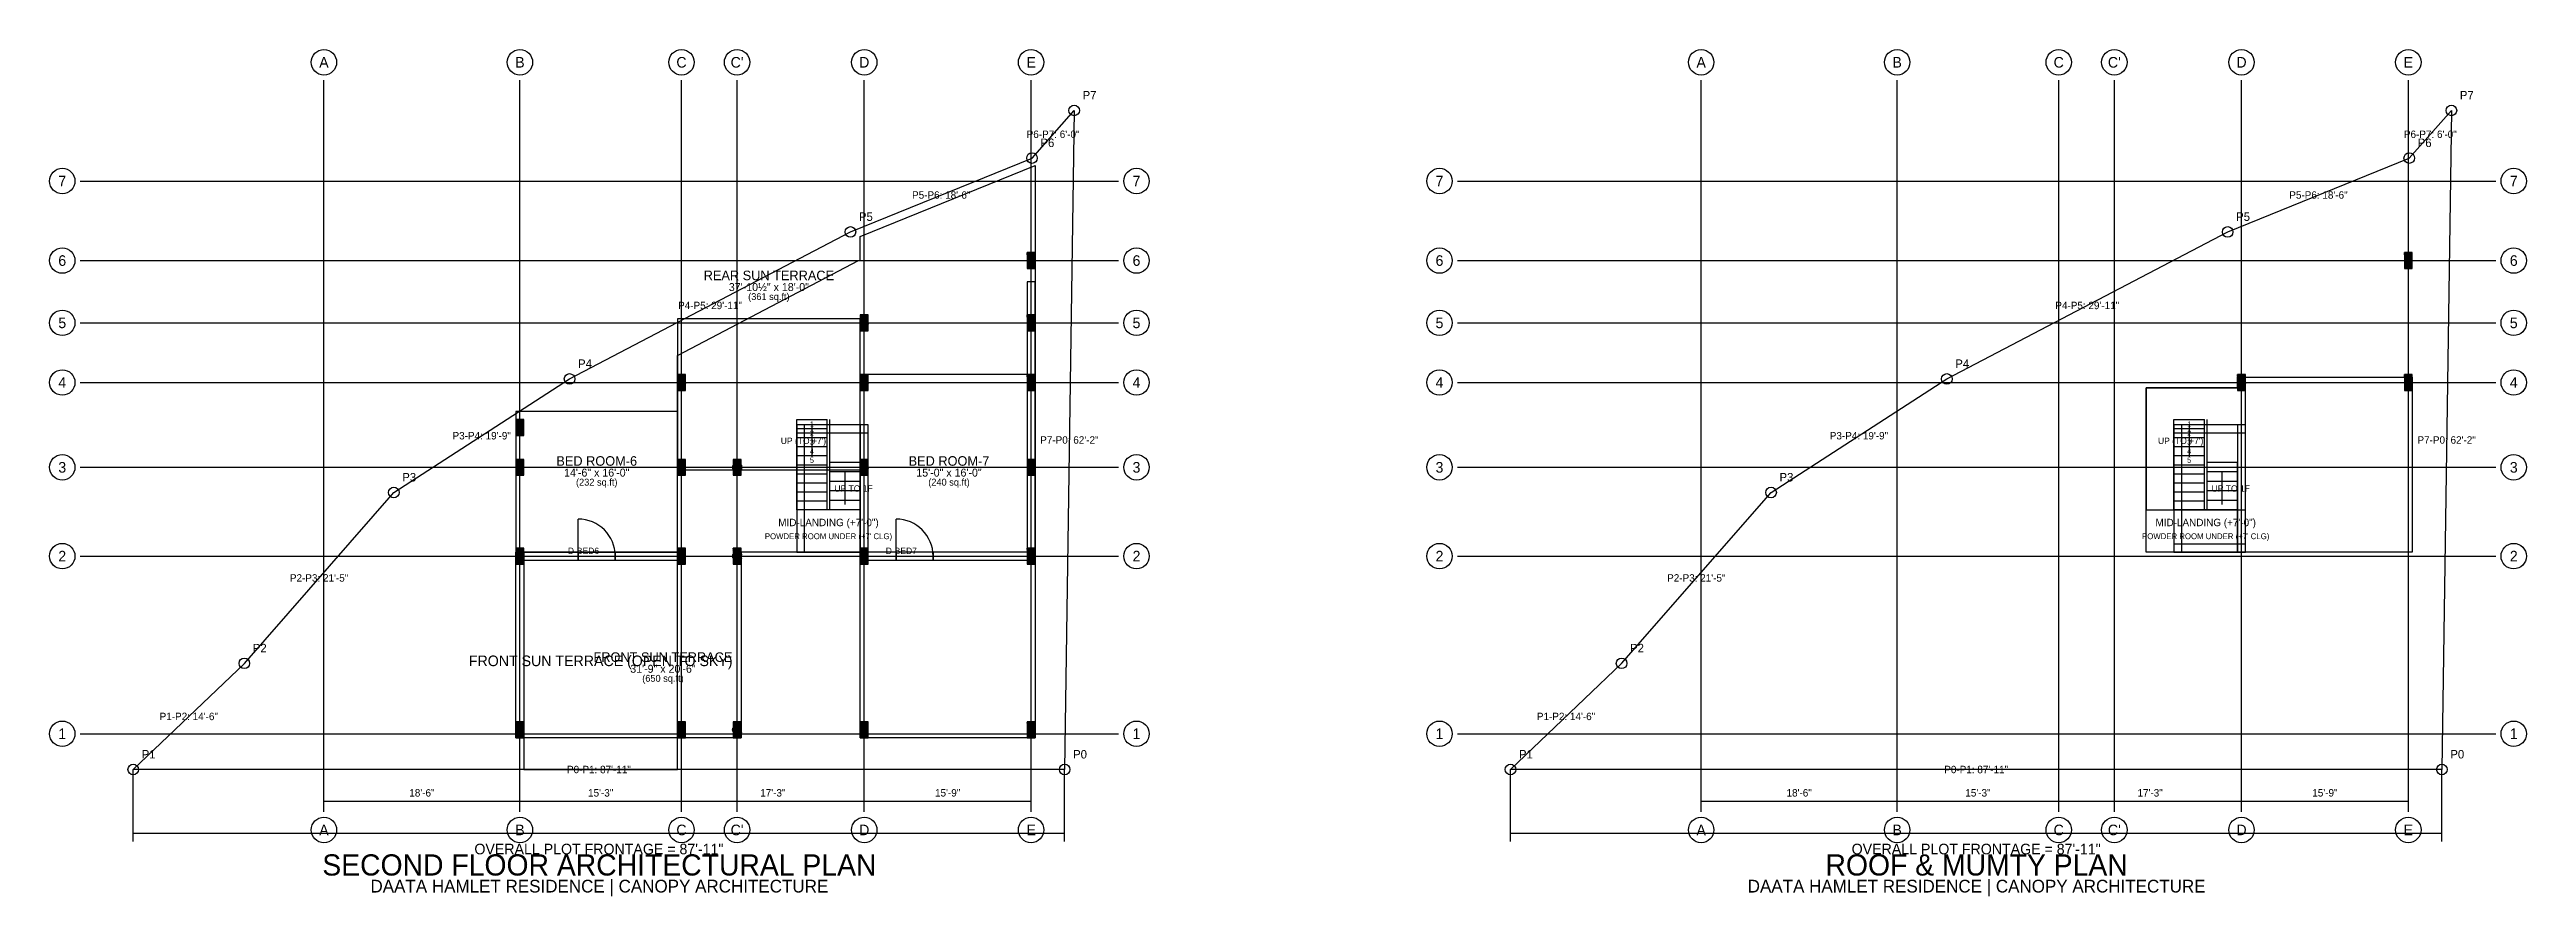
# Model space of a CAD drawing. Header units: feet. Extents: x -8 to 486, y -12 to 80.
# Drawn here: x 252.1 to 485.9, y -12 to 67.9 of the extents above; entities that cross this region are included whole.
import ezdxf
from ezdxf.enums import TextEntityAlignment as Align

# ---------------------------------------------------------------- set-up
doc = ezdxf.new("R2010")
doc.units = ezdxf.units.FT
doc.header["$MEASUREMENT"] = 0
for name, color, linetype in [('0_BOUNDARY', 1, 'Continuous'), ('A_CANOPY', 4, 'Continuous'), ('A_DIMENSIONS', 1, 'Continuous'), ('A_DOORS', 2, 'Continuous'), ('A_ROOM_LABELS', 7, 'Continuous'), ('A_STAIRS', 8, 'Continuous'), ('A_WALLS', 7, 'Continuous'), ('G_TITLEBLOCK', 7, 'Continuous'), ('S_COLUMNS', 4, 'Continuous'), ('S_COLUMNS_HATCH', 5, 'Continuous'), ('S_GRID_BUBBLES', 6, 'Continuous'), ('S_GRID_LINES', 6, 'Continuous')]:
    doc.layers.add(name, color=color, linetype=linetype)

msp = doc.modelspace()

# ---------------------------------------------------------------- texts
at = {"layer": '0_BOUNDARY'}
for s, p in [('P7', (349.6145, 62.9602)), ('P7', (479.6145, 62.9602)), ('P6', (345.6373, 58.4678)), ('P6', (475.6373, 58.4678)), ('P5', (328.4992, 51.501)), ('P5', (458.4992, 51.501)), ('P4', (301.9897, 37.6354)), ('P4', (431.9897, 37.6354)), ('P3', (285.3949, 26.9267)), ('P3', (415.3949, 26.9267)), ('P2', (271.2884, 10.8122)), ('P2', (401.2884, 10.8122)), ('P1', (260.8, 0.8)), ('P0', (348.7167, 0.8)), ('P1', (390.8, 0.8)), ('P0', (478.7167, 0.8))]:
    msp.add_text(s, height=0.8, dxfattribs=at).set_placement(p, align=Align.BOTTOM_LEFT)
for s, p in [('P6-P7: 6\'-0"', (346.8259, 59.914)), ('P6-P7: 6\'-0"', (476.8259, 59.914)), ('P5-P6: 18\'-6"', (336.2682, 54.1844)), ('P5-P6: 18\'-6"', (466.2682, 54.1844)), ('P4-P5: 29\'-11"', (314.4445, 43.7682)), ('P4-P5: 29\'-11"', (444.4445, 43.7682)), ('P3-P4: 19\'-9"', (292.8923, 31.481)), ('P7-P0: 62\'-2"', (348.3656, 31.0801)), ('P3-P4: 19\'-9"', (422.8923, 31.481)), ('P7-P0: 62\'-2"', (478.3656, 31.0801)), ('P2-P3: 21\'-5"', (277.5417, 18.0694)), ('P2-P3: 21\'-5"', (407.5417, 18.0694)), ('P1-P2: 14\'-6"', (265.2442, 5.0061)), ('P1-P2: 14\'-6"', (395.2442, 5.0061)), ('P0-P1: 87\'-11"', (303.9583, 0)), ('P0-P1: 87\'-11"', (433.9583, 0))]:
    msp.add_text(s, height=0.7, dxfattribs=at).set_placement(p, align=Align.MIDDLE_CENTER)
at = {"layer": 'A_CANOPY'}
msp.add_text('FRONT SUN TERRACE (OPEN TO SKY)', height=1, dxfattribs=at).set_placement((304.125, 10.25), align=Align.MIDDLE_CENTER)
at = {"layer": 'A_DIMENSIONS'}
for s, height, p in [('18\'-6"', 0.7, (287.25, -2.2)), ('15\'-3"', 0.7, (304.125, -2.2)), ('17\'-3"', 0.7, (320.375, -2.2)), ('15\'-9"', 0.7, (336.875, -2.2)), ('18\'-6"', 0.7, (417.25, -2.2)), ('15\'-3"', 0.7, (434.125, -2.2)), ('17\'-3"', 0.7, (450.375, -2.2)), ('15\'-9"', 0.7, (466.875, -2.2)), ('OVERALL PLOT FRONTAGE = 87\'-11"', 1, (303.9585, -7.5)), ('OVERALL PLOT FRONTAGE = 87\'-11"', 1, (433.9585, -7.5))]:
    msp.add_text(s, height=height, dxfattribs=at).set_placement(p, align=Align.MIDDLE_CENTER)
at = {"layer": 'A_DOORS'}
for s, p in [('D-BED6', (302.5, 20.625)), ('D-BED7', (332.5, 20.625))]:
    msp.add_text(s, height=0.6, dxfattribs=at).set_placement(p, align=Align.MIDDLE_CENTER)
at = {"layer": 'A_ROOM_LABELS'}
for s, height, p in [('REAR SUN TERRACE', 0.9, (320, 46.6)), ('37\'-10½" x 18\'-0"', 0.75, (320, 45.5)), ('(361 sq.ft)', 0.65, (320, 44.6)), ('BED ROOM-6', 0.9, (303.75, 29.1)), ('14\'-6" x 16\'-0"', 0.75, (303.75, 28)), ('BED ROOM-7', 0.9, (337, 29.1)), ('15\'-0" x 16\'-0"', 0.75, (337, 28)), ('(232 sq.ft)', 0.65, (303.75, 27.1)), ('(240 sq.ft)', 0.65, (337, 27.1)), ('FRONT SUN TERRACE', 0.9, (310, 10.6)), ('31\'-9" x 20\'-6"', 0.75, (310, 9.5)), ('(650 sq.ft)', 0.65, (310, 8.6))]:
    msp.add_text(s, height=height, dxfattribs=at).set_placement(p, align=Align.MIDDLE_CENTER)
at = {"layer": 'A_STAIRS'}
for s, height, p in [('1', 0.5, (324.0625, 32.575)), ('1', 0.5, (454.0625, 32.575)), ("UP (TO +7')", 0.6, (323.2625, 31)), ('3', 0.5, (324.0625, 30.875)), ('2', 0.5, (324.0625, 31.725)), ("UP (TO +7')", 0.6, (453.2625, 31)), ('3', 0.5, (454.0625, 30.875)), ('2', 0.5, (454.0625, 31.725)), ('4', 0.5, (324.0625, 30.025)), ('5', 0.5, (324.0625, 29.175)), ('4', 0.5, (454.0625, 30.025)), ('5', 0.5, (454.0625, 29.175)), ('UP TO 1F', 0.6, (327.9875, 26.5)), ('UP TO 1F', 0.6, (457.9875, 26.5)), ('MID-LANDING (+7\'-0")', 0.7, (325.625, 23.3)), ('MID-LANDING (+7\'-0")', 0.7, (455.625, 23.3)), ("POWDER ROOM UNDER (+7' CLG)", 0.55, (325.625, 22)), ("POWDER ROOM UNDER (+7' CLG)", 0.55, (455.625, 22))]:
    msp.add_text(s, height=height, dxfattribs=at).set_placement(p, align=Align.MIDDLE_CENTER)
at = {"layer": 'G_TITLEBLOCK'}
for s, height, p in [('SECOND FLOOR ARCHITECTURAL PLAN', 2, (304, -9)), ('ROOF & MUMTY PLAN', 2, (434, -9)), ('DAATA HAMLET RESIDENCE | CANOPY ARCHITECTURE', 1.2, (304, -11)), ('DAATA HAMLET RESIDENCE | CANOPY ARCHITECTURE', 1.2, (434, -11))]:
    msp.add_text(s, height=height, dxfattribs=at).set_placement(p, align=Align.MIDDLE_CENTER)
at = {"layer": 'S_COLUMNS'}
for s, p in [('E6', (344.75, 48)), ('E6', (474.75, 48)), ('D5', (329, 42.125)), ('E5', (344.75, 42.125)), ('C4', (311.75, 36.5)), ('D4', (329, 36.5)), ('E4', (344.75, 36.5)), ('D4', (459, 36.5)), ('E4', (474.75, 36.5)), ('B4', (296.5, 32.25)), ('B3', (296.5, 28.5)), ('C3', (311.75, 28.5)), ("C'3", (317, 28.5)), ('D3', (329, 28.5)), ('E3', (344.75, 28.5)), ('B2', (296.5, 20.125)), ('C2', (311.75, 20.125)), ("C'2", (317, 20.125)), ('D2', (329, 20.125)), ('E2', (344.75, 20.125)), ('B1', (296.5, 3.75)), ('C1', (311.75, 3.75)), ("C'1", (317, 3.75)), ('D1', (329, 3.75)), ('E1', (344.75, 3.75))]:
    msp.add_text(s, height=0.55, dxfattribs=at).set_placement(p, align=Align.MIDDLE_CENTER)
at = {"layer": 'S_GRID_BUBBLES'}
for s, p in [('A', (278, 66.7)), ('B', (296.5, 66.7)), ('C', (311.75, 66.7)), ("C'", (317, 66.7)), ('D', (329, 66.7)), ('E', (344.75, 66.7)), ('A', (408, 66.7)), ('B', (426.5, 66.7)), ('C', (441.75, 66.7)), ("C'", (447, 66.7)), ('D', (459, 66.7)), ('E', (474.75, 66.7)), ('7', (253.3, 55.5)), ('7', (354.7, 55.5)), ('7', (383.3, 55.5)), ('7', (484.7, 55.5)), ('6', (253.3, 48)), ('6', (354.7, 48)), ('6', (383.3, 48)), ('6', (484.7, 48)), ('5', (253.3, 42.125)), ('5', (354.7, 42.125)), ('5', (383.3, 42.125)), ('5', (484.7, 42.125)), ('4', (253.3, 36.5)), ('4', (354.7, 36.5)), ('4', (383.3, 36.5)), ('4', (484.7, 36.5)), ('3', (253.3, 28.5)), ('3', (354.7, 28.5)), ('3', (383.3, 28.5)), ('3', (484.7, 28.5)), ('2', (253.3, 20.125)), ('2', (354.7, 20.125)), ('2', (383.3, 20.125)), ('2', (484.7, 20.125)), ('1', (253.3, 3.375)), ('1', (354.7, 3.375)), ('1', (383.3, 3.375)), ('1', (484.7, 3.375)), ('A', (278, -5.7)), ('B', (296.5, -5.7)), ('C', (311.75, -5.7)), ("C'", (317, -5.7)), ('D', (329, -5.7)), ('E', (344.75, -5.7)), ('A', (408, -5.7)), ('B', (426.5, -5.7)), ('C', (441.75, -5.7)), ("C'", (447, -5.7)), ('D', (459, -5.7)), ('E', (474.75, -5.7))]:
    msp.add_text(s, height=1, dxfattribs=at).set_placement(p, align=Align.MIDDLE_CENTER)

# ---------------------------------------------------------------- hatches: boundary and pattern name
at = {"layer": 'S_COLUMNS_HATCH'}
h = msp.add_hatch(dxfattribs=at)
h.set_pattern_fill('SOLID')
h.paths.add_polyline_path([(344.375, 47.25), (345.125, 47.25), (345.125, 48.75), (344.375, 48.75)])
h = msp.add_hatch(dxfattribs=at)
h.set_pattern_fill('SOLID')
h.paths.add_polyline_path([(474.375, 47.25), (475.125, 47.25), (475.125, 48.75), (474.375, 48.75)])
h = msp.add_hatch(dxfattribs=at)
h.set_pattern_fill('SOLID')
h.paths.add_polyline_path([(328.625, 41.375), (329.375, 41.375), (329.375, 42.875), (328.625, 42.875)])
h = msp.add_hatch(dxfattribs=at)
h.set_pattern_fill('SOLID')
h.paths.add_polyline_path([(344.375, 41.375), (345.125, 41.375), (345.125, 42.875), (344.375, 42.875)])
h = msp.add_hatch(dxfattribs=at)
h.set_pattern_fill('SOLID')
h.paths.add_polyline_path([(311.375, 35.75), (312.125, 35.75), (312.125, 37.25), (311.375, 37.25)])
h = msp.add_hatch(dxfattribs=at)
h.set_pattern_fill('SOLID')
h.paths.add_polyline_path([(328.625, 35.75), (329.375, 35.75), (329.375, 37.25), (328.625, 37.25)])
h = msp.add_hatch(dxfattribs=at)
h.set_pattern_fill('SOLID')
h.paths.add_polyline_path([(344.375, 35.75), (345.125, 35.75), (345.125, 37.25), (344.375, 37.25)])
h = msp.add_hatch(dxfattribs=at)
h.set_pattern_fill('SOLID')
h.paths.add_polyline_path([(458.625, 35.75), (459.375, 35.75), (459.375, 37.25), (458.625, 37.25)])
h = msp.add_hatch(dxfattribs=at)
h.set_pattern_fill('SOLID')
h.paths.add_polyline_path([(474.375, 35.75), (475.125, 35.75), (475.125, 37.25), (474.375, 37.25)])
h = msp.add_hatch(dxfattribs=at)
h.set_pattern_fill('SOLID')
h.paths.add_polyline_path([(296.125, 31.5), (296.875, 31.5), (296.875, 33), (296.125, 33)])
h = msp.add_hatch(dxfattribs=at)
h.set_pattern_fill('SOLID')
h.paths.add_polyline_path([(296.125, 27.75), (296.875, 27.75), (296.875, 29.25), (296.125, 29.25)])
h = msp.add_hatch(dxfattribs=at)
h.set_pattern_fill('SOLID')
h.paths.add_polyline_path([(311.375, 27.75), (312.125, 27.75), (312.125, 29.25), (311.375, 29.25)])
h = msp.add_hatch(dxfattribs=at)
h.set_pattern_fill('SOLID')
h.paths.add_polyline_path([(316.625, 27.75), (317.375, 27.75), (317.375, 29.25), (316.625, 29.25)])
h = msp.add_hatch(dxfattribs=at)
h.set_pattern_fill('SOLID')
h.paths.add_polyline_path([(328.625, 27.75), (329.375, 27.75), (329.375, 29.25), (328.625, 29.25)])
h = msp.add_hatch(dxfattribs=at)
h.set_pattern_fill('SOLID')
h.paths.add_polyline_path([(344.375, 27.75), (345.125, 27.75), (345.125, 29.25), (344.375, 29.25)])
h = msp.add_hatch(dxfattribs=at)
h.set_pattern_fill('SOLID')
h.paths.add_polyline_path([(296.125, 19.375), (296.875, 19.375), (296.875, 20.875), (296.125, 20.875)])
h = msp.add_hatch(dxfattribs=at)
h.set_pattern_fill('SOLID')
h.paths.add_polyline_path([(311.375, 19.375), (312.125, 19.375), (312.125, 20.875), (311.375, 20.875)])
h = msp.add_hatch(dxfattribs=at)
h.set_pattern_fill('SOLID')
h.paths.add_polyline_path([(316.625, 19.375), (317.375, 19.375), (317.375, 20.875), (316.625, 20.875)])
h = msp.add_hatch(dxfattribs=at)
h.set_pattern_fill('SOLID')
h.paths.add_polyline_path([(328.625, 19.375), (329.375, 19.375), (329.375, 20.875), (328.625, 20.875)])
h = msp.add_hatch(dxfattribs=at)
h.set_pattern_fill('SOLID')
h.paths.add_polyline_path([(344.375, 19.375), (345.125, 19.375), (345.125, 20.875), (344.375, 20.875)])
h = msp.add_hatch(dxfattribs=at)
h.set_pattern_fill('SOLID')
h.paths.add_polyline_path([(296.125, 3), (296.875, 3), (296.875, 4.5), (296.125, 4.5)])
h = msp.add_hatch(dxfattribs=at)
h.set_pattern_fill('SOLID')
h.paths.add_polyline_path([(311.375, 3), (312.125, 3), (312.125, 4.5), (311.375, 4.5)])
h = msp.add_hatch(dxfattribs=at)
h.set_pattern_fill('SOLID')
h.paths.add_polyline_path([(316.625, 3), (317.375, 3), (317.375, 4.5), (316.625, 4.5)])
h = msp.add_hatch(dxfattribs=at)
h.set_pattern_fill('SOLID')
h.paths.add_polyline_path([(328.625, 3), (329.375, 3), (329.375, 4.5), (328.625, 4.5)])
h = msp.add_hatch(dxfattribs=at)
h.set_pattern_fill('SOLID')
h.paths.add_polyline_path([(344.375, 3), (345.125, 3), (345.125, 4.5), (344.375, 4.5)])

# ---------------------------------------------------------------- linework, layer by layer
at = {"layer": '0_BOUNDARY'}
for points in [[(260, 0), (270.4884, 10.0122), (284.5949, 26.1267), (301.1897, 36.8354), (327.6992, 50.701), (344.8373, 57.6678), (348.8145, 62.1602), (347.9167, 0)], [(390, 0), (400.4884, 10.0122), (414.5949, 26.1267), (431.1897, 36.8354), (457.6992, 50.701), (474.8373, 57.6678), (478.8145, 62.1602), (477.9167, 0)]]:
    msp.add_lwpolyline(points, close=True, dxfattribs=at)
for centre in [(348.8145, 62.1602), (478.8145, 62.1602), (344.8373, 57.6678), (474.8373, 57.6678), (327.6992, 50.701), (457.6992, 50.701), (301.1897, 36.8354), (431.1897, 36.8354), (284.5949, 26.1267), (414.5949, 26.1267), (270.4884, 10.0122), (400.4884, 10.0122), (260, 0), (347.9167, 0), (390, 0), (477.9167, 0)]:
    msp.add_circle(centre, 0.5, dxfattribs=at)
at = {"layer": 'A_CANOPY'}
for points in [[(311.375, 28.25), (328.625, 28.25), (328.625, 42.5), (311.375, 42.5)], [(296.125, 20.5), (311.375, 20.5), (311.375, 33.75), (296.125, 33.75)], [(296.875, 0), (311.375, 0), (311.375, 20.5), (296.875, 20.5)]]:
    msp.add_lwpolyline(points, close=True, dxfattribs=at)
at = {"layer": 'A_DIMENSIONS'}
for p, q in [((260, -6.8), (260, 0)), ((347.917, -6.8), (347.917, 0)), ((390, -6.8), (390, 0)), ((477.917, -6.8), (477.917, 0)), ((278, -3.5), (278, -2.5)), ((278, -3), (296.5, -3)), ((296.5, -3.5), (296.5, -2.5)), ((296.5, -3.5), (296.5, -2.5)), ((296.5, -3), (311.75, -3)), ((311.75, -3.5), (311.75, -2.5)), ((311.75, -3.5), (311.75, -2.5)), ((311.75, -3), (329, -3)), ((329, -3.5), (329, -2.5)), ((329, -3.5), (329, -2.5)), ((329, -3), (344.75, -3)), ((344.75, -3.5), (344.75, -2.5)), ((408, -3.5), (408, -2.5)), ((408, -3), (426.5, -3)), ((426.5, -3.5), (426.5, -2.5)), ((426.5, -3.5), (426.5, -2.5)), ((426.5, -3), (441.75, -3)), ((441.75, -3.5), (441.75, -2.5)), ((441.75, -3.5), (441.75, -2.5)), ((441.75, -3), (459, -3)), ((459, -3.5), (459, -2.5)), ((459, -3.5), (459, -2.5)), ((459, -3), (474.75, -3)), ((474.75, -3.5), (474.75, -2.5)), ((260, -6), (347.917, -6)), ((390, -6), (477.917, -6))]:
    msp.add_line(p, q, dxfattribs=at)
at = {"layer": 'A_DOORS'}
for p, q in [((302, 20.125), (302, 23.625)), ((332, 20.125), (332, 23.625))]:
    msp.add_line(p, q, dxfattribs=at)
for centre in [(302, 20.125), (332, 20.125)]:
    msp.add_arc(centre, 3.5, 0, 90, dxfattribs=at)
at = {"layer": 'A_STAIRS'}
for p, q in [((322.625, 24.5), (322.625, 33)), ((325.5, 24.5), (325.5, 33)), ((325.75, 24.5), (325.75, 33)), ((452.625, 24.5), (452.625, 33)), ((455.5, 24.5), (455.5, 33)), ((455.75, 24.5), (455.75, 33)), ((324.0625, 32.5), (324.0625, 29.5)), ((454.0625, 32.5), (454.0625, 29.5)), ((322.625, 28.75), (325.5, 28.75)), ((325.75, 29), (328.625, 29)), ((325.75, 29), (328.625, 29)), ((325.75, 28.1), (328.625, 28.1)), ((328.625, 24.5), (328.625, 29)), ((452.625, 28.75), (455.5, 28.75)), ((455.75, 29), (458.625, 29)), ((455.75, 29), (458.625, 29)), ((455.75, 28.1), (458.625, 28.1)), ((458.625, 24.5), (458.625, 29)), ((322.625, 27.9), (325.5, 27.9)), ((322.625, 27.05), (325.5, 27.05)), ((322.625, 26.2), (325.5, 26.2)), ((325.75, 27.2), (328.625, 27.2)), ((325.75, 26.3), (328.625, 26.3)), ((327.1875, 25), (327.1875, 28)), ((452.625, 27.9), (455.5, 27.9)), ((452.625, 27.05), (455.5, 27.05)), ((452.625, 26.2), (455.5, 26.2)), ((455.75, 27.2), (458.625, 27.2)), ((455.75, 26.3), (458.625, 26.3)), ((457.1875, 25), (457.1875, 28)), ((322.625, 25.35), (325.5, 25.35)), ((325.75, 25.4), (328.625, 25.4)), ((452.625, 25.35), (455.5, 25.35)), ((455.75, 25.4), (458.625, 25.4))]:
    msp.add_line(p, q, dxfattribs=at)
at = {"layer": 'A_STAIRS', "linetype": 'Continuous'}
for p, q in [((322.625, 33), (325.5, 33)), ((452.625, 33), (455.5, 33)), ((322.625, 32.15), (325.5, 32.15)), ((322.625, 31.3), (325.5, 31.3)), ((322.625, 30.45), (325.5, 30.45)), ((452.625, 32.15), (455.5, 32.15)), ((452.625, 31.3), (455.5, 31.3)), ((452.625, 30.45), (455.5, 30.45)), ((322.625, 29.6), (325.5, 29.6)), ((452.625, 29.6), (455.5, 29.6))]:
    msp.add_line(p, q, dxfattribs=at)
at = {"layer": 'A_STAIRS'}
for points in [[(322.625, 20.5), (328.625, 20.5), (328.625, 24.5), (322.625, 24.5)], [(452.625, 20.5), (458.625, 20.5), (458.625, 24.5), (452.625, 24.5)]]:
    msp.add_lwpolyline(points, close=True, dxfattribs=at)
at = {"layer": 'A_WALLS'}
for points in [[(296.125, 3), (296.125, 20.5), (311.375, 20.5), (311.375, 39.0593), (328.4686, 48), (328.625, 48), (328.625, 50.2677), (345.125, 56.9752), (345.125, 3), (328.625, 3), (328.625, 20.5), (317.375, 20.5), (317.375, 3), (296.125, 3)], [(344.375, 20.5), (345.125, 20.5), (345.125, 46), (344.375, 46)], [(328.625, 36.5), (345.125, 36.5), (345.125, 37.25), (328.625, 37.25)], [(450, 20.5), (450, 36), (458.625, 36), (458.625, 37), (475.125, 37), (475.125, 20.5), (459.375, 20.5), (458.625, 20.5), (450, 20.5)], [(459.375, 24.5), (459.375, 36), (450, 36), (450, 24.5), (459.375, 24.5)], [(322.625, 20.5), (323.375, 20.5), (323.375, 32.5), (322.625, 32.5)], [(322.625, 31.75), (329.375, 31.75), (329.375, 32.5), (322.625, 32.5)], [(328.625, 20.5), (329.375, 20.5), (329.375, 32.5), (328.625, 32.5)], [(452.625, 20.5), (453.375, 20.5), (453.375, 32.5), (452.625, 32.5)], [(452.625, 31.75), (459.375, 31.75), (459.375, 32.5), (452.625, 32.5)], [(458.625, 20.5), (459.375, 20.5), (459.375, 32.5), (458.625, 32.5)], [(452.625, 20.5), (459.375, 20.5), (459.375, 21.25), (452.625, 21.25)], [(296.125, 19.75), (302, 19.75), (302, 20.5), (296.125, 20.5)], [(302, 19.75), (305.5, 19.75), (305.5, 20.5), (302, 20.5)], [(305.5, 19.75), (311.375, 19.75), (311.375, 20.5), (305.5, 20.5)], [(328.625, 19.75), (332, 19.75), (332, 20.5), (328.625, 20.5)], [(332, 19.75), (335.5, 19.75), (335.5, 20.5), (332, 20.5)], [(335.5, 19.75), (345.125, 19.75), (345.125, 20.5), (335.5, 20.5)]]:
    msp.add_lwpolyline(points, close=True, dxfattribs=at)
at = {"layer": 'S_COLUMNS'}
for points in [[(344.375, 47.25), (345.125, 47.25), (345.125, 48.75), (344.375, 48.75)], [(474.375, 47.25), (475.125, 47.25), (475.125, 48.75), (474.375, 48.75)], [(328.625, 41.375), (329.375, 41.375), (329.375, 42.875), (328.625, 42.875)], [(344.375, 41.375), (345.125, 41.375), (345.125, 42.875), (344.375, 42.875)], [(311.375, 35.75), (312.125, 35.75), (312.125, 37.25), (311.375, 37.25)], [(328.625, 35.75), (329.375, 35.75), (329.375, 37.25), (328.625, 37.25)], [(344.375, 35.75), (345.125, 35.75), (345.125, 37.25), (344.375, 37.25)], [(458.625, 35.75), (459.375, 35.75), (459.375, 37.25), (458.625, 37.25)], [(474.375, 35.75), (475.125, 35.75), (475.125, 37.25), (474.375, 37.25)], [(296.125, 31.5), (296.875, 31.5), (296.875, 33), (296.125, 33)], [(296.125, 27.75), (296.875, 27.75), (296.875, 29.25), (296.125, 29.25)], [(311.375, 27.75), (312.125, 27.75), (312.125, 29.25), (311.375, 29.25)], [(316.625, 27.75), (317.375, 27.75), (317.375, 29.25), (316.625, 29.25)], [(328.625, 27.75), (329.375, 27.75), (329.375, 29.25), (328.625, 29.25)], [(344.375, 27.75), (345.125, 27.75), (345.125, 29.25), (344.375, 29.25)], [(296.125, 19.375), (296.875, 19.375), (296.875, 20.875), (296.125, 20.875)], [(311.375, 19.375), (312.125, 19.375), (312.125, 20.875), (311.375, 20.875)], [(316.625, 19.375), (317.375, 19.375), (317.375, 20.875), (316.625, 20.875)], [(328.625, 19.375), (329.375, 19.375), (329.375, 20.875), (328.625, 20.875)], [(344.375, 19.375), (345.125, 19.375), (345.125, 20.875), (344.375, 20.875)], [(296.125, 3), (296.875, 3), (296.875, 4.5), (296.125, 4.5)], [(311.375, 3), (312.125, 3), (312.125, 4.5), (311.375, 4.5)], [(316.625, 3), (317.375, 3), (317.375, 4.5), (316.625, 4.5)], [(328.625, 3), (329.375, 3), (329.375, 4.5), (328.625, 4.5)], [(344.375, 3), (345.125, 3), (345.125, 4.5), (344.375, 4.5)]]:
    msp.add_lwpolyline(points, close=True, dxfattribs=at)
at = {"layer": 'S_GRID_BUBBLES'}
for centre in [(278, 66.7), (296.5, 66.7), (311.75, 66.7), (317, 66.7), (329, 66.7), (344.75, 66.7), (408, 66.7), (426.5, 66.7), (441.75, 66.7), (447, 66.7), (459, 66.7), (474.75, 66.7), (253.3, 55.5), (354.7, 55.5), (383.3, 55.5), (484.7, 55.5), (253.3, 48), (354.7, 48), (383.3, 48), (484.7, 48), (253.3, 42.125), (354.7, 42.125), (383.3, 42.125), (484.7, 42.125), (253.3, 36.5), (354.7, 36.5), (383.3, 36.5), (484.7, 36.5), (253.3, 28.5), (354.7, 28.5), (383.3, 28.5), (484.7, 28.5), (253.3, 20.125), (354.7, 20.125), (383.3, 20.125), (484.7, 20.125), (253.3, 3.375), (354.7, 3.375), (383.3, 3.375), (484.7, 3.375), (278, -5.7), (296.5, -5.7), (311.75, -5.7), (317, -5.7), (329, -5.7), (344.75, -5.7), (408, -5.7), (426.5, -5.7), (441.75, -5.7), (447, -5.7), (459, -5.7), (474.75, -5.7)]:
    msp.add_circle(centre, 1.2, dxfattribs=at)
at = {"layer": 'S_GRID_LINES'}
for p, q in [((278, -4), (278, 65)), ((296.5, -4), (296.5, 65)), ((311.75, -4), (311.75, 65)), ((317, -4), (317, 65)), ((329, -4), (329, 65)), ((344.75, -4), (344.75, 65)), ((408, -4), (408, 65)), ((426.5, -4), (426.5, 65)), ((441.75, -4), (441.75, 65)), ((447, -4), (447, 65)), ((459, -4), (459, 65)), ((474.75, -4), (474.75, 65)), ((255, 55.5), (353, 55.5)), ((385, 55.5), (483, 55.5)), ((255, 48), (353, 48)), ((385, 48), (483, 48)), ((255, 42.125), (353, 42.125)), ((385, 42.125), (483, 42.125)), ((255, 36.5), (353, 36.5)), ((385, 36.5), (483, 36.5)), ((255, 28.5), (353, 28.5)), ((385, 28.5), (483, 28.5)), ((255, 20.125), (353, 20.125)), ((385, 20.125), (483, 20.125)), ((255, 3.375), (353, 3.375)), ((385, 3.375), (483, 3.375))]:
    msp.add_line(p, q, dxfattribs=at)

msp.set_redraw_order([(e.dxf.handle, doc.entitydb.next_handle()) for e in msp.query("TEXT MTEXT ATTDEF DIMENSION ARC_DIMENSION")])  # texts and dimensions are drawn at this point

doc.saveas('drawing.dxf')
